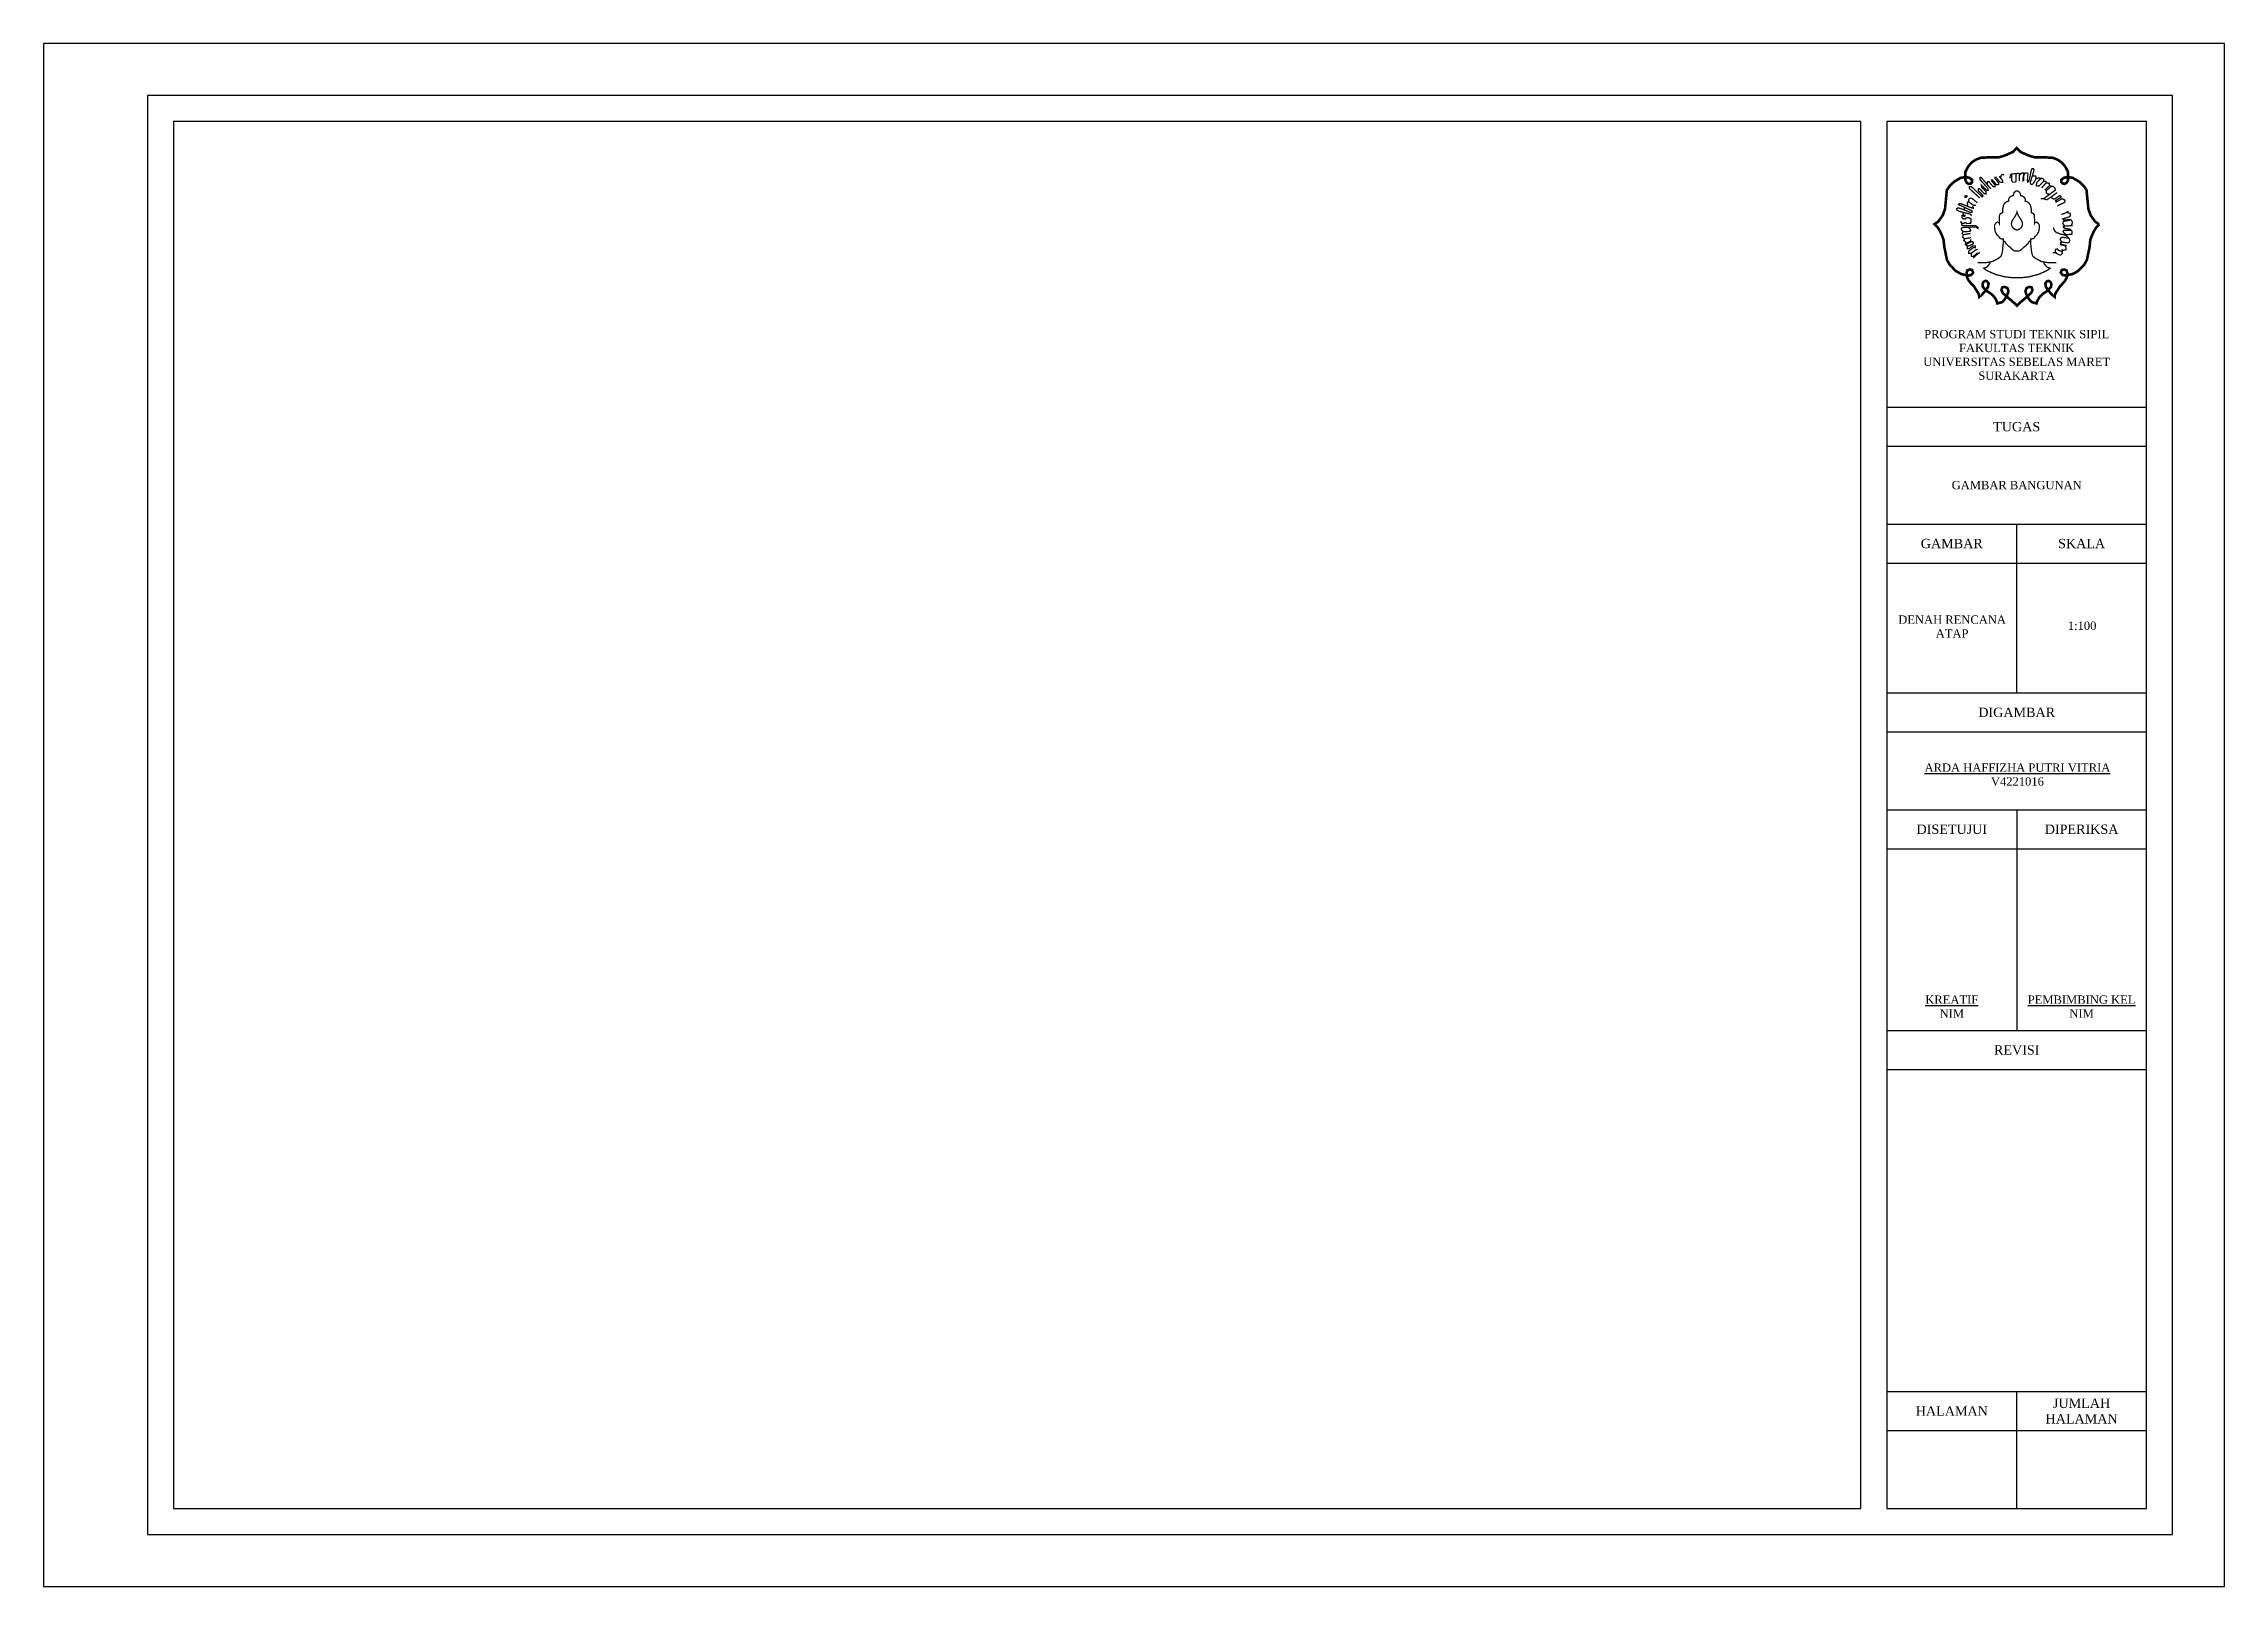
# Model space of a CAD drawing. Header units: millimetres. Extents: x -12161372 to 46643, y -9506984 to 15358.
# Drawn here: x 20677 to 24877, y -9135 to -6165 of the extents above; entities that cross this region are included whole.
import ezdxf

# ---------------------------------------------------------------- set-up
doc = ezdxf.new("R2010")
doc.units = ezdxf.units.MM
doc.styles.get("Standard").update_dxf_attribs({"font": 'arial.ttf'})

msp = doc.modelspace()

# ---------------------------------------------------------------- texts
at = {"attachment_point": 5}
for s, insert, char_height, width in [('{\\fTimes New Roman|b0|i0|c0|p18;PROGRAM STUDI TEKNIK SIPIL\\PFAKULTAS TEKNIK\\PUNIVERSITAS SEBELAS MARET\\PSURAKARTA}', (24477.107, -6764.555), 16, 500), ('{\\fTimes New Roman|b0|i0|c0|p18;TUGAS}', (24477.107, -6902.705), 18, 500), ('{\\fTimes New Roman|b0|i0|c0|p18;GAMBAR BANGUNAN}', (24477.107, -7015.205), 16, 500), ('{\\fTimes New Roman|b0|i0|c0|p18;GAMBAR}', (24352.107, -7127.705), 18, 250), ('{\\fTimes New Roman|b0|i0|c0|p18;SKALA}', (24602.107, -7127.705), 18, 250), ('{\\fTimes New Roman|b0|i0|c0|p18;DENAH RENCANA ATAP}', (24352.707, -7287.354), 16, 250), ('{\\fTimes New Roman|b0|i0|c0|p18;1:100}', (24603.098, -7285.909), 16, 250), ('{\\fTimes New Roman|b0|i0|c0|p18;DIGAMBAR}', (24477.107, -7452.705), 18, 500), ('{\\fTimes New Roman|b0|i0|c0|p18;\\LARDA HAFFIZHA PUTRI VITRIA\\l\\PV4221016}', (24478.505, -7572.437), 16, 500), ('{\\fTimes New Roman|b0|i0|c0|p18;DISETUJUI}', (24352.107, -7677.705), 18, 250), ('{\\fTimes New Roman|b0|i0|c0|p18;DIPERIKSA}', (24602.107, -7677.705), 18, 250), ('{\\fTimes New Roman|b0|i0|c0|p18;\\LKREATIF\\l\\PNIM}', (24352.107, -8018.99), 16, 250), ('{\\fTimes New Roman|b0|i0|c0|p18;\\LPEMBIMBING KEL\\l\\PNIM}', (24602.107, -8018.99), 16, 250), ('{\\fTimes New Roman|b0|i0|c0|p18;REVISI}', (24477.107, -8102.705), 18, 500), ('{\\fTimes New Roman|b0|i0|c0|p18;JUMLAH\\PHALAMAN}', (24602.107, -8797.705), 18, 250), ('{\\fTimes New Roman|b0|i0|c0|p18;HALAMAN}', (24352.107, -8797.705), 18, 250)]:
    msp.add_mtext(s, dxfattribs=dict(at, insert=insert, char_height=char_height, width=width))

# ---------------------------------------------------------------- linework, layer by layer
for p, q in [((24227.107, -6865.205), (24727.107, -6865.205)), ((24227.107, -6940.205), (24727.107, -6940.205)), ((24227.107, -7090.205), (24727.107, -7090.205)), ((24477.107, -7415.205), (24477.107, -7090.205)), ((24227.107, -7165.205), (24727.107, -7165.205)), ((24227.107, -7415.205), (24727.107, -7415.205)), ((24227.107, -7490.205), (24727.107, -7490.205)), ((24227.107, -7640.205), (24727.107, -7640.205)), ((24477.107, -7640.205), (24477.107, -8065.205)), ((24227.107, -7715.205), (24727.107, -7715.205)), ((24227.107, -8065.205), (24727.107, -8065.205)), ((24227.107, -8140.205), (24727.107, -8140.205)), ((24227.107, -8760.205), (24727.107, -8760.205)), ((24477.107, -8985.205), (24477.107, -8760.205)), ((24227.107, -8835.205), (24727.107, -8835.205))]:
    msp.add_line(p, q)
for points in [[(20677.107, -9135.205), (24877.107, -9135.205), (24877.107, -6165.205), (20677.107, -6165.205)], [(20877.107, -9035.205), (24777.107, -9035.205), (24777.107, -6265.205), (20877.107, -6265.205)], [(20927.107, -8985.205), (24177.107, -8985.205), (24177.107, -6315.205), (20927.107, -6315.205)], [(24227.107, -8985.205), (24727.107, -8985.205), (24727.107, -6315.205), (24227.107, -6315.205)]]:
    msp.add_lwpolyline(points, close=True)
at = {"color": 0, "lineweight": -3}
for points, const_width in [([(24636.501, -6512.76), (24630.205, -6519.221), (24625.559, -6526.699), (24621.43, -6535.982), (24618.864, -6542.901), (24617.516, -6556.62), (24614.807, -6569.454), (24612.496, -6581.313), (24606.72, -6591.41), (24595.63, -6602.633), (24585.774, -6608.377), (24577.547, -6610.446), (24570.262, -6611.659), (24565.545, -6610.427), (24561.998, -6606.127), (24563.974, -6600.922), (24568.44, -6599.932), (24573.297, -6601.954), (24574.713, -6607.211), (24573.488, -6615.768), (24569.845, -6622.44), (24564.786, -6627.899), (24560.334, -6632.751), (24557.096, -6637.805), (24554.263, -6642.253), (24551.633, -6646.297), (24550.216, -6651.149), (24550.216, -6652.564), (24544.752, -6648.116), (24540.3, -6643.264), (24537.872, -6639.625), (24533.42, -6633.964), (24532.206, -6626.888), (24534.837, -6623.046), (24538.075, -6621.833), (24541.919, -6623.653), (24543.943, -6627.696), (24543.336, -6633.56), (24540.908, -6636.188), (24537.872, -6639.423), (24534.432, -6642.455), (24527.349, -6646.903), (24522.493, -6651.553), (24518.243, -6657.416), (24516.559, -6661.472), (24515.264, -6665.354), (24506.198, -6662.766), (24501.666, -6658.237), (24499.075, -6654.355), (24496.809, -6650.15), (24493.855, -6642.084), (24495.971, -6635.742), (24501.317, -6633.516), (24505.884, -6634.406), (24507.554, -6639.414), (24505.104, -6645.089), (24499.535, -6650.319), (24493.966, -6655.104), (24488.843, -6659.332), (24483.942, -6663.449), (24477.594, -6669.681), (24471.245, -6663.449), (24466.345, -6659.332), (24461.221, -6655.104), (24455.653, -6650.319), (24450.084, -6645.089), (24447.633, -6639.414), (24449.304, -6634.406), (24453.871, -6633.516), (24459.217, -6635.742), (24461.333, -6642.084), (24458.379, -6650.15), (24456.112, -6654.355), (24453.522, -6658.237), (24448.989, -6662.766), (24439.924, -6665.354), (24438.628, -6661.472), (24436.945, -6657.416), (24432.695, -6651.553), (24427.838, -6646.903), (24420.756, -6642.455), (24417.316, -6639.423), (24414.28, -6636.188), (24411.852, -6633.56), (24411.245, -6627.696), (24413.268, -6623.653), (24417.113, -6621.833), (24420.351, -6623.046), (24422.982, -6626.888), (24421.768, -6633.964), (24417.316, -6639.625), (24414.887, -6643.264), (24410.435, -6648.116), (24404.972, -6652.564), (24404.972, -6651.149), (24403.555, -6646.297), (24400.924, -6642.253), (24398.091, -6637.805), (24394.854, -6632.751), (24390.402, -6627.899), (24385.343, -6622.44), (24381.7, -6615.768), (24380.474, -6607.211), (24381.891, -6601.954), (24386.747, -6599.932), (24391.213, -6600.922), (24393.19, -6606.127), (24389.642, -6610.427), (24384.926, -6611.659), (24377.641, -6610.446), (24369.414, -6608.377), (24359.557, -6602.633), (24348.467, -6591.41), (24342.692, -6581.313), (24340.381, -6569.454), (24337.672, -6556.62), (24336.323, -6542.901), (24333.758, -6535.982), (24329.629, -6526.699), (24324.983, -6519.221), (24318.686, -6512.76), (24325.863, -6507.98), (24334.834, -6495.432), (24339.071, -6483.398), (24342.607, -6447.184), (24348.206, -6438.94), (24356.752, -6430.991), (24369.129, -6423.63), (24378.677, -6422.1), (24385.744, -6423.305), (24391.262, -6427.367), (24391.262, -6431.865), (24388.212, -6434.766), (24384.299, -6435.211), (24380.506, -6432.494), (24378.288, -6428.348), (24378.288, -6424.608), (24378.288, -6411.934), (24383.876, -6401.538), (24389.958, -6394.39), (24397.972, -6388.814), (24407.703, -6384.953), (24419.735, -6384.315), (24432.007, -6384.315), (24441.532, -6384.315), (24451.607, -6381.57), (24462.047, -6377.178), (24470.146, -6373.467), (24477.107, -6366.147), (24484.067, -6373.467), (24492.166, -6377.178), (24502.607, -6381.57), (24512.681, -6384.315), (24522.206, -6384.315), (24534.479, -6384.315), (24546.511, -6384.953), (24556.242, -6388.814), (24564.255, -6394.39), (24570.337, -6401.538), (24575.925, -6411.934), (24575.925, -6424.608), (24575.925, -6428.348), (24573.707, -6432.494), (24569.915, -6435.211), (24566.001, -6434.766), (24562.951, -6431.865), (24562.951, -6427.367), (24568.469, -6423.305), (24575.536, -6422.1), (24585.084, -6423.63), (24597.461, -6430.991), (24606.007, -6438.94), (24611.606, -6447.184), (24615.143, -6483.398), (24619.379, -6495.432), (24628.35, -6507.98), (24635.527, -6512.76)], 5), ([(24405.995, -6462.367), (24386.247, -6444.379), (24385.828, -6441.312), (24386.177, -6440.475), (24390.015, -6440.405), (24410.252, -6460.136), (24411.578, -6459.788), (24411.927, -6457.278), (24403.134, -6448.702), (24402.995, -6444.589), (24405.786, -6444.589), (24414.858, -6454.21), (24418.277, -6454.419), (24417.998, -6449.887), (24409.485, -6441.591), (24409.136, -6437.826), (24418.696, -6447.308), (24422.325, -6447.447), (24421.388, -6443.609), (24408.347, -6429.151), (24406.329, -6426.444), (24406.519, -6423.018), (24408.148, -6422.337), (24427.462, -6444.68)], 2.5), ([(24420.63, -6438.429), (24420.86, -6430.769), (24423.237, -6430.692), (24431.91, -6440.685), (24435.352, -6440.372), (24435.665, -6438.027), (24428.624, -6429.274), (24428.537, -6427.544), (24430.411, -6427.544), (24437.846, -6436.724), (24440.324, -6436.844), (24442.198, -6435.939), (24442.44, -6433.462), (24435.005, -6424.524), (24435.067, -6422.65), (24437.43, -6422.574), (24444.598, -6431.792), (24447.19, -6432.173), (24450.241, -6432.249), (24449.811, -6428.514), (24443.345, -6420.591)], 2.5), ([(24445.934, -6424.548), (24446.992, -6420.223), (24447.857, -6418.013), (24449.589, -6417.148), (24450.839, -6417.052), (24451.609, -6417.34), (24452.186, -6418.013), (24452.57, -6418.59)], 2.5), ([(24464.191, -6424.668), (24464.761, -6418.217), (24467.419, -6415.94), (24475.585, -6415.75), (24475.965, -6430.17), (24474.256, -6431.878), (24469.508, -6431.878), (24467.609, -6429.411), (24467.609, -6415.935)], 2.5), ([(24475.585, -6415.75), (24480.333, -6414.801), (24480.333, -6414.801), (24481.956, -6415.682), (24482.049, -6429.518)], 2.5), ([(24482.002, -6422.6), (24482.545, -6418.203), (24483.329, -6417.235), (24485.22, -6415.301), (24486.326, -6414.563), (24490.707, -6414.425), (24490.548, -6428.93), (24489.604, -6429.52), (24489.013, -6427.751), (24489.368, -6423.623), (24491.39, -6417.366), (24492.321, -6415.042), (24495.933, -6414.178), (24498.2, -6414.744), (24498.955, -6416.253), (24498.2, -6420.404), (24497.633, -6430.216), (24498.2, -6431.915), (24500.088, -6430.594), (24501.788, -6425.122), (24502.732, -6421.348), (24504.055, -6413.989), (24505.377, -6408.517), (24506.699, -6406.064), (24509.532, -6406.064), (24510.287, -6407.762), (24509.909, -6411.347), (24503.866, -6430.216), (24503.299, -6433.047), (24504.055, -6435.311), (24505.754, -6436.443), (24507.643, -6435.689), (24510.665, -6432.103), (24513.12, -6427.575), (24514.442, -6423.046), (24513.876, -6420.216), (24511.609, -6419.838), (24508.776, -6420.216), (24506.699, -6420.404)], 2.5), ([(24513.38, -6425.496), (24518.106, -6424.148), (24521.819, -6424.148), (24526.207, -6424.485), (24528.907, -6426.171), (24529.244, -6429.88), (24525.532, -6433.927), (24519.456, -6439.66), (24514.731, -6438.648), (24515.743, -6432.915), (24518.781, -6429.543), (24521.819, -6426.171), (24524.181, -6425.496)], 2.5), ([(24385.332, -6470.611), (24384.7, -6467.662), (24384.739, -6465.955), (24385.126, -6464.48), (24386.251, -6463.277), (24387.996, -6462.656), (24390.051, -6462.772), (24391.47, -6463.676), (24392.648, -6464.325), (24394.006, -6465.489), (24395.641, -6467.063), (24396.9, -6467.93), (24398.002, -6468.796), (24399.497, -6470.056), (24400.52, -6470.922), (24401.149, -6471.552)], 2.5), ([(24540.101, -6438.386), (24543.927, -6439.549), (24547.419, -6440.38), (24549.914, -6442.374), (24551.245, -6444.701), (24551.577, -6447.193), (24539.769, -6455.834), (24528.958, -6463.81), (24523.137, -6463.644)], 2.5), ([(24529.244, -6429.88), (24533.449, -6430.742), (24533.615, -6433.401), (24525.299, -6442.873)], 2.5), ([(24528.958, -6463.81), (24534.779, -6465.804), (24544.426, -6459.822), (24554.904, -6451.846)], 2.5), ([(24533.615, -6433.401), (24537.939, -6433.567), (24540.101, -6434.73), (24540.101, -6438.386), (24531.286, -6447.525)], 2.5), ([(24543.927, -6439.549), (24534.446, -6447.858), (24533.948, -6452.51), (24536.11, -6453.84), (24539.769, -6455.834)], 2.5), ([(24544.426, -6459.822), (24545.257, -6462.813), (24547.087, -6463.976), (24549.582, -6464.641), (24559.98, -6457.923), (24562.554, -6458.991), (24562.554, -6458.991), (24562.398, -6461.133), (24551.089, -6467.683)], 2.5), ([(24551.089, -6467.683), (24554.9, -6469.288), (24565.35, -6463.024)], 2.5), ([(24560.125, -6466.156), (24563.702, -6464.013), (24566.697, -6464.775), (24568.485, -6465.413), (24569.613, -6466.585), (24570.289, -6468.253), (24569.297, -6470.821), (24556.353, -6477.214), (24555.621, -6478.585)], 2.5), ([(24379.52, -6491.416), (24374.161, -6490.25), (24370.666, -6489.083), (24365.479, -6487.599), (24361.668, -6485.31), (24361.427, -6482.694), (24364.399, -6481.3), (24376.03, -6485.114), (24379.93, -6486.787), (24384.924, -6488.954), (24389.116, -6490.723)], 2.5), ([(24389.162, -6490.677), (24390.957, -6490.124), (24390.821, -6487.027), (24365.288, -6475.202), (24366.241, -6473.295), (24368.527, -6472.914), (24390.44, -6481.496), (24393.679, -6482.068), (24393.298, -6479.97), (24391.583, -6478.444)], 2.5), ([(24369.839, -6506.687), (24369.99, -6509.711), (24371.5, -6510.769), (24372.86, -6511.223), (24374.673, -6511.374), (24376.183, -6510.769), (24376.938, -6509.711), (24377.543, -6509.56), (24379.053, -6509.56), (24379.506, -6510.467), (24380.262, -6511.525), (24388.267, -6511.374), (24388.872, -6507.746), (24389.023, -6505.024), (24389.325, -6503.21), (24388.418, -6501.849), (24386.455, -6500.942), (24384.189, -6500.488), (24381.47, -6500.488), (24379.657, -6500.942), (24378.147, -6502.605), (24376.032, -6502.756), (24373.615, -6502), (24372.256, -6500.64), (24371.5, -6499.128), (24371.5, -6497.767), (24371.652, -6496.104), (24373.011, -6495.499), (24375.73, -6495.499), (24377.543, -6495.65), (24377.975, -6497.025)], 2.5), ([(24370.745, -6510.24), (24371.128, -6514.378), (24375.104, -6515.463), (24397.514, -6515.343), (24402.574, -6518.96), (24402.695, -6521.011), (24398.478, -6518.357), (24380.164, -6518.719), (24374.02, -6518.719), (24371.972, -6519.443), (24370.646, -6521.011), (24370.767, -6523.422), (24373.899, -6527.161), (24386.791, -6526.799), (24388.357, -6524.99), (24387.634, -6522.578), (24384.353, -6518.637)], 2.5), ([(24374.416, -6496.596), (24374.416, -6493.654), (24373.681, -6491.153), (24373.094, -6489.682)], 2.5), ([(24374.416, -6496.596), (24374.788, -6497.271), (24375.975, -6497.946), (24377.199, -6497.946), (24377.975, -6497.025)], 2.5), ([(24375.876, -6486.543), (24376.165, -6484.666), (24376.201, -6482.716), (24376.165, -6480.044)], 2.5), ([(24379.52, -6491.416), (24384.703, -6492.624), (24386.026, -6493.212), (24388.965, -6494.095), (24389.553, -6496.154), (24389.112, -6497.184)], 2.5), ([(24382.626, -6478.414), (24382.533, -6476.144), (24382.07, -6473.968), (24381.793, -6471.375), (24382.626, -6470.078), (24383.875, -6469.708), (24386.789, -6471.514), (24389.889, -6473.644), (24392.11, -6475.079), (24394.154, -6476.423), (24396.375, -6476.608), (24398.503, -6476.562)], 2.5), ([(24554.9, -6469.288), (24551.997, -6470.912)], 2.5), ([(24576.764, -6487.992), (24570.275, -6491.564), (24563.136, -6494.163)], 2.5), ([(24573.519, -6489.778), (24576.877, -6491.078), (24580.075, -6492.038), (24580.714, -6496.199), (24579.115, -6498.439), (24574.318, -6500.04), (24565.621, -6502.764), (24567.853, -6504.929), (24581.039, -6503.755), (24583.113, -6506.121), (24584.392, -6509.322), (24583.432, -6513.003), (24581.833, -6515.563)], 2.5), ([(24580.075, -6505.001), (24567.123, -6507.401), (24566.004, -6511.802), (24567.283, -6513.483), (24570.429, -6516.631)], 2.5), ([(24374.494, -6533.011), (24371.947, -6530.483), (24373.899, -6527.161)], 2.5), ([(24376.925, -6540.852), (24372.874, -6537.607), (24374.494, -6533.011), (24388.541, -6530.578)], 2.5), ([(24379.357, -6547.07), (24375.035, -6544.096), (24376.925, -6540.852), (24389.351, -6538.689)], 2.5), ([(24379.357, -6547.07), (24377.875, -6551.331), (24379.073, -6552.794), (24382, -6554.643), (24384.517, -6554.656), (24387.216, -6553.617), (24388.877, -6552.578), (24390.33, -6552.163), (24392.302, -6551.643), (24393.547, -6549.669), (24393.547, -6547.799), (24391.679, -6546.345), (24389.6, -6546.681), (24386.919, -6547.845), (24384.44, -6549.162), (24382.822, -6550.225), (24380.95, -6551.339), (24379.073, -6552.794)], 2.5), ([(24377.875, -6551.331), (24378.679, -6550.708), (24379.484, -6550.085), (24380.418, -6549.513), (24381.352, -6548.942), (24382.442, -6548.267), (24383.531, -6547.592), (24384.829, -6546.968), (24386.126, -6546.345), (24387.475, -6545.826), (24388.825, -6545.306), (24388.795, -6544.305), (24388.731, -6543.207), (24387.118, -6542.884)], 2.5), ([(24401.742, -6586.876), (24413.328, -6587.151), (24421.88, -6586.325), (24430.984, -6584.395), (24441.467, -6578.883), (24446.984, -6574.473), (24448.639, -6569.787), (24449.743, -6564.275), (24450.295, -6557.936), (24451.122, -6549.943), (24451.122, -6544.43), (24451.122, -6541.399)], 2.5), ([(24553.446, -6586.876), (24541.86, -6587.151), (24533.308, -6586.325), (24524.204, -6584.395), (24513.721, -6578.883), (24508.204, -6574.473), (24506.548, -6569.787), (24505.445, -6564.275), (24504.893, -6557.936), (24504.065, -6549.943), (24504.065, -6544.43), (24504.065, -6541.399)], 2.5), ([(24583.957, -6532.305), (24568.046, -6533.151), (24562.696, -6532.023), (24557.767, -6530.473), (24553.262, -6528.5), (24550.305, -6525.54), (24548.193, -6522.158), (24548.193, -6518.917)], 2.5), ([(24573.678, -6554.291), (24560.202, -6552.273)], 2.5), ([(24577.198, -6539.422), (24572.13, -6539.07), (24564.949, -6538.083), (24561.71, -6539.634), (24560.724, -6542.311), (24563.259, -6545.976), (24564.808, -6547.244)], 2.5), ([(24576.917, -6548.935), (24564.808, -6547.244), (24561.569, -6548.231), (24561.992, -6549.922), (24563.4, -6551.613), (24573.678, -6554.291)], 2.5), ([(24568.539, -6552.952), (24570.863, -6555.524), (24571.954, -6557.864), (24572.343, -6560.36), (24571.798, -6561.92), (24569.772, -6562.466), (24567.512, -6562.856), (24564.843, -6563.238)], 2.5), ([(24585.031, -6515.403), (24566.004, -6517.004)], 2.5), ([(24566.004, -6517.004), (24568.89, -6520.741), (24580.034, -6522.457), (24583.749, -6526.747), (24583.749, -6526.747), (24583.319, -6532.339)], 2.5), ([(24581.891, -6524.602), (24567.905, -6524.836), (24566.357, -6526.809), (24568.609, -6530.191), (24573.016, -6532.887)], 2.5), ([(24568.046, -6533.151), (24572.974, -6535.547), (24576.072, -6538.083), (24578.325, -6540.761), (24579.029, -6543.157), (24578.747, -6545.694), (24578.325, -6547.385), (24576.917, -6548.935)], 2.5), ([(24389.707, -6568.816), (24384.867, -6568.816), (24384.867, -6564.689), (24393.292, -6557.872), (24397.773, -6557.872), (24397.773, -6554.643), (24392.217, -6554.643), (24385.764, -6559.666), (24382, -6559.666), (24382, -6554.643)], 2.5), ([(24403.33, -6568.816), (24400.462, -6568.816), (24393.83, -6574.736), (24389.886, -6574.378), (24389.707, -6568.816), (24398.669, -6561.998), (24402.254, -6561.281)], 2.5), ([(24393.651, -6578.683), (24394.368, -6576.53), (24403.33, -6568.816), (24406.736, -6567.381)], 2.5), ([(24426.327, -6585.471), (24424.38, -6590.009), (24422.433, -6592.387), (24419.405, -6595.412), (24415.728, -6596.925), (24413.565, -6597.573), (24419.189, -6601.679), (24425.462, -6604.705), (24431.302, -6607.298), (24436.926, -6609.675), (24443.847, -6611.404), (24449.105, -6612.792), (24454.768, -6614.206), (24460.808, -6614.866), (24467.32, -6615.62), (24473.36, -6615.715), (24477.594, -6615.46), (24481.828, -6615.715), (24487.868, -6615.62), (24494.38, -6614.866), (24500.42, -6614.206), (24506.083, -6612.792), (24511.34, -6611.404), (24518.262, -6609.675), (24523.886, -6607.298), (24529.726, -6604.705), (24535.999, -6601.679), (24541.623, -6597.573), (24539.46, -6596.925), (24535.783, -6595.412), (24532.754, -6592.387), (24530.808, -6590.009), (24528.861, -6585.471)], 2.5), ([(24565.33, -6567.38), (24563.826, -6565.152), (24557.633, -6563.184), (24555.077, -6560.331), (24552.128, -6561.217), (24551.145, -6564.759), (24554.094, -6569.186), (24560.577, -6572.527), (24554.094, -6569.186), (24551.35, -6567.689), (24548.879, -6567.639), (24546.709, -6568.182)], 2.5), ([(24564.551, -6560.75), (24565.33, -6567.38), (24564.941, -6569.174), (24562.992, -6571.045), (24561.824, -6572.215), (24560.577, -6572.527)], 2.5)]:
    msp.add_lwpolyline(points, dxfattribs=dict(at, const_width=const_width))
at = {"color": 0, "lineweight": -3, "const_width": 2.5}
for points in [[(24377.401, -6461.23), (24377.243, -6459.64), (24378.196, -6458.21), (24380.419, -6457.892), (24381.309, -6458.685), (24381.384, -6459.509), (24381.054, -6460.117), (24379.884, -6460.858), (24379.059, -6461.158), (24377.878, -6461.389), (24377.401, -6461.23)], [(24477.594, -6564.459), (24477.108, -6564.478), (24474.98, -6564.265), (24472.853, -6564.053), (24471.576, -6563.628), (24470.3, -6562.565), (24468.81, -6561.715), (24467.321, -6560.014), (24464.555, -6557.22), (24460.725, -6554.669), (24459.023, -6552.756), (24456.257, -6550.205), (24455.194, -6547.229), (24451.327, -6544.327), (24451.222, -6541.394), (24449.932, -6541.121), (24448.434, -6541.121), (24447.04, -6540.863), (24444.87, -6539.831), (24442.641, -6536.388), (24440.513, -6534.475), (24438.385, -6532.349), (24437.534, -6530.011), (24436.258, -6528.523), (24435.407, -6525.547), (24435.194, -6523.634), (24434.556, -6520.658), (24434.345, -6517.428), (24434.345, -6515.302), (24435.196, -6513.389), (24436.047, -6511.901), (24437.111, -6510.626), (24438.388, -6509.563), (24440.303, -6508.713), (24442.643, -6509.35), (24443.707, -6511.476), (24443.707, -6510.413), (24443.494, -6509.35), (24443.707, -6507.437), (24443.494, -6505.737), (24443.707, -6503.824), (24443.919, -6499.997), (24443.919, -6496.596), (24444.132, -6494.896), (24444.983, -6493.833), (24445.834, -6492.557), (24447.962, -6491.495), (24450.09, -6490.432), (24449.877, -6488.306), (24449.877, -6485.543), (24450.09, -6482.992), (24450.728, -6481.716), (24450.728, -6480.441), (24451.366, -6478.74), (24451.579, -6476.615), (24452.643, -6474.702), (24453.707, -6473.001), (24456.047, -6470.875), (24458.6, -6469.175), (24461.791, -6468.325), (24461.579, -6466.624), (24461.579, -6464.286), (24463.068, -6461.947), (24464.77, -6459.822), (24467.111, -6458.759), (24470.515, -6457.696), (24470.728, -6455.783), (24472.004, -6452.382), (24474.77, -6449.406), (24477.594, -6448.842), (24480.418, -6449.406), (24483.184, -6452.382), (24484.46, -6455.783), (24484.673, -6457.696), (24488.077, -6458.759), (24490.418, -6459.822), (24492.12, -6461.947), (24493.609, -6464.286), (24493.609, -6466.624), (24493.396, -6468.325), (24496.588, -6469.175), (24499.141, -6470.875), (24501.481, -6473.001), (24502.545, -6474.702), (24503.609, -6476.615), (24503.822, -6478.74), (24504.46, -6480.441), (24504.46, -6481.716), (24505.098, -6482.992), (24505.311, -6485.543), (24505.311, -6488.306), (24505.098, -6490.432), (24507.226, -6491.495), (24509.353, -6492.557), (24510.204, -6493.833), (24511.056, -6494.896), (24511.268, -6496.596), (24511.268, -6499.997), (24511.481, -6503.824), (24511.694, -6505.737), (24511.481, -6507.437), (24511.694, -6509.35), (24511.481, -6510.413), (24511.481, -6511.476), (24512.545, -6509.35), (24514.885, -6508.713), (24516.8, -6509.563), (24518.077, -6510.626), (24519.141, -6511.901), (24519.992, -6513.389), (24520.843, -6515.302), (24520.843, -6517.428), (24520.632, -6520.658), (24519.994, -6523.634), (24519.781, -6525.547), (24518.93, -6528.523), (24517.653, -6530.011), (24516.802, -6532.349), (24514.675, -6534.475), (24512.547, -6536.388), (24510.318, -6539.831), (24508.148, -6540.863), (24506.753, -6541.121), (24505.255, -6541.121), (24503.965, -6541.394), (24503.861, -6544.327), (24499.994, -6547.229), (24498.93, -6550.205), (24496.164, -6552.756), (24494.462, -6554.669), (24490.633, -6557.22), (24487.867, -6560.014), (24486.378, -6561.715), (24484.888, -6562.565), (24483.612, -6563.628), (24482.335, -6564.053), (24480.207, -6564.265), (24478.08, -6564.478)], [(24477.594, -6523.91), (24476.584, -6523.859), (24475.441, -6523.415), (24476.584, -6523.859), (24475.441, -6523.415), (24473.938, -6522.704), (24473.938, -6522.704), (24472.845, -6522.122), (24471.617, -6521.427), (24470.579, -6520.476), (24469.661, -6519.473), (24468.683, -6518.094), (24467.852, -6516.58), (24467.266, -6514.772), (24467.021, -6512.769), (24467.021, -6511.011), (24467.266, -6509.399), (24467.657, -6508.031), (24468.341, -6506.517), (24469.124, -6505.051), (24469.814, -6504.055), (24470.743, -6502.834), (24471.819, -6500.977), (24472.845, -6499.414), (24473.726, -6498.046), (24474.606, -6496.581), (24475.437, -6494.773), (24476.268, -6493.015), (24477.05, -6491.452), (24477.594, -6489.508), (24478.137, -6491.452), (24478.92, -6493.015), (24479.751, -6494.773), (24480.582, -6496.581), (24481.462, -6498.046), (24482.342, -6499.414), (24483.369, -6500.977), (24484.445, -6502.834), (24485.374, -6504.055), (24486.064, -6505.051), (24486.847, -6506.517), (24487.531, -6508.031), (24487.922, -6509.399), (24488.167, -6511.011), (24488.167, -6512.769), (24487.922, -6514.772), (24487.336, -6516.58), (24486.504, -6518.094), (24485.526, -6519.473), (24484.608, -6520.476), (24483.571, -6521.427), (24482.343, -6522.122), (24481.25, -6522.704), (24481.25, -6522.704), (24479.747, -6523.415), (24478.603, -6523.859), (24479.747, -6523.415), (24478.603, -6523.859)]]:
    msp.add_lwpolyline(points, close=True, dxfattribs=at)

msp.set_redraw_order([(e.dxf.handle, doc.entitydb.next_handle()) for e in msp.query("TEXT MTEXT ATTDEF DIMENSION ARC_DIMENSION")])  # texts and dimensions are drawn at this point

doc.saveas('drawing.dxf')
